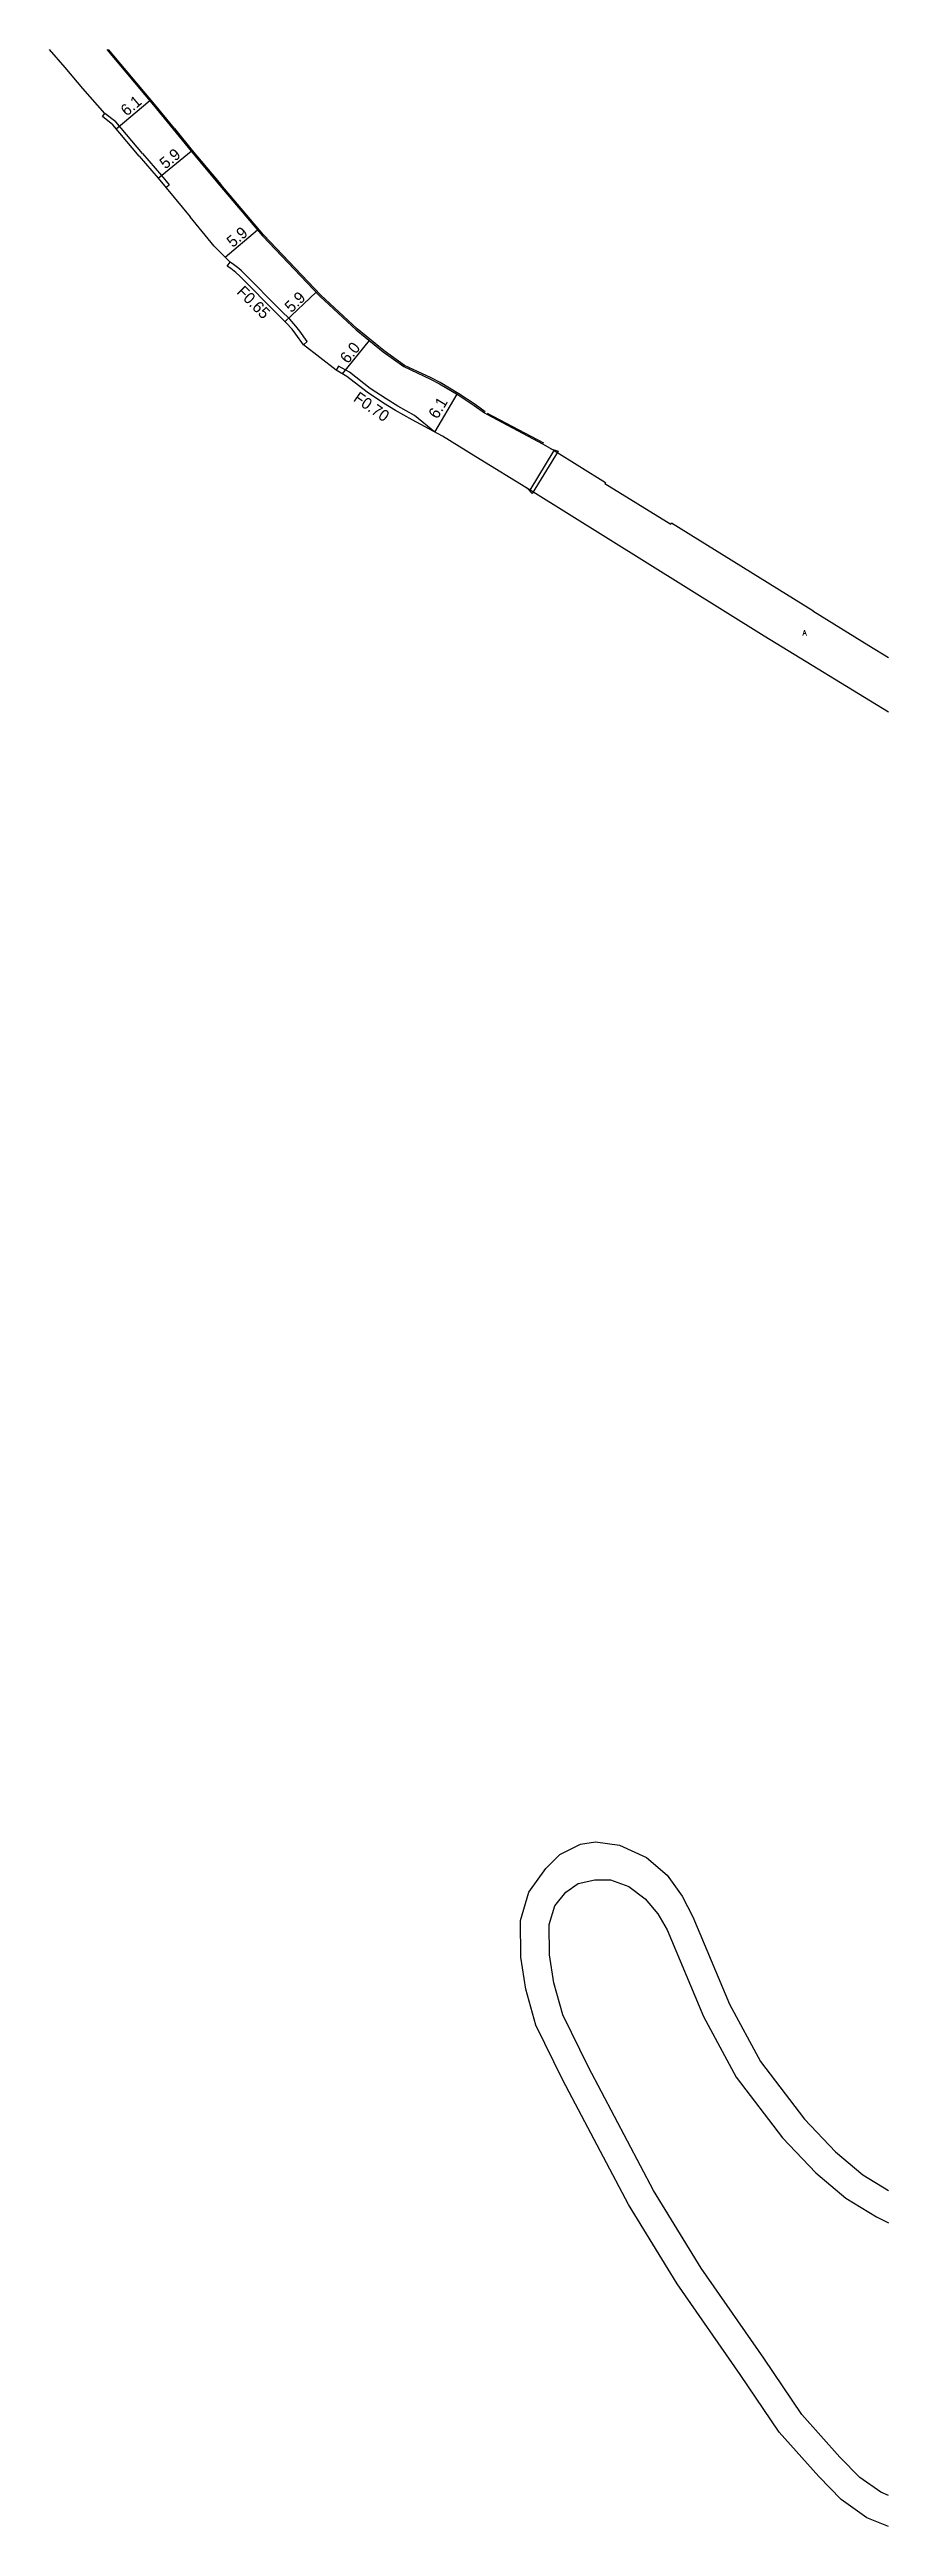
# Model space of a CAD drawing. Header units: metres. Extents: x -25600 to -24000, y -82800 to -81000.
# Drawn here: x -24916.8 to -24800, y -81944.7 to -81600 of the extents above; entities that cross this region are included whole.
import ezdxf

# ---------------------------------------------------------------- set-up
doc = ezdxf.new("R2010")
doc.units = ezdxf.units.M
doc.header["$LTSCALE"] = 2.5
for name, color, linetype in [('側溝・桝', 7, 'Continuous'), ('幅員', 7, 'Continuous'), ('歩道・分離帯・安全施設', 7, 'Continuous'), ('舗装', 7, 'Continuous'), ('道路', 7, 'Continuous')]:
    doc.layers.add(name, color=color, linetype=linetype)
doc.styles.get("Standard").update_dxf_attribs({"font": ''})
doc.styles.add('YOKO_DECO', font='txt.shx', dxfattribs={"bigfont": 'extfont.shx'})
doc.styles.get('Standard').set_extended_font_data('@MS PGothic')

msp = doc.modelspace()

# ---------------------------------------------------------------- texts
at = {"layer": '側溝・桝'}
for s, rotation, p in [('F0.65', 315, (-24890.85, -81633.84)), ('F0.70', 325, (-24874.62, -81648.83))]:
    msp.add_text(s, height=1.6, rotation=rotation, dxfattribs=at).set_placement(p)
at = {"layer": '幅員'}
for s, rotation, p in [('6.1', 40, (-24906.06, -81609.35)), ('5.9', 39, (-24900.67, -81616.71)), ('5.9', 40, (-24891.3, -81627.63)), ('5.9', 44, (-24883.13, -81636.71)), ('6.0', 51, (-24875.27, -81643.81)), ('6.1', 59, (-24862.79, -81651.51))]:
    msp.add_text(s, height=1.6, rotation=rotation, dxfattribs=at).set_placement(p)
at = {"layer": '舗装', "style": 'YOKO_DECO'}
msp.add_text('A', height=0.75, dxfattribs=at).set_placement((-24811.97, -81681.53, 708.01))

# ---------------------------------------------------------------- linework, layer by layer
at = {"layer": '側溝・桝'}
for points in [[(-24903.86, -81614.47), (-24907.59, -81610.04), (-24909.1, -81608.88)], [(-24903.86, -81614.47), (-24901.22, -81617.53), (-24900.15, -81618.84)], [(-24900.6, -81619.22), (-24900.15, -81618.84)], [(-24881.44, -81641.11), (-24880.95, -81640.63), (-24881.96, -81639.19), (-24882.5, -81638.49), (-24883.35, -81637.54), (-24884.53, -81636.37), (-24889.81, -81631.06), (-24890.08, -81630.78), (-24890.43, -81630.49), (-24891.18, -81629.93), (-24891.67, -81629.6)], [(-24863.17, -81653.23), (-24865.97, -81650.94), (-24868.29, -81649.64), (-24869.95, -81648.63), (-24872.16, -81647.15), (-24875.03, -81644.92), (-24876.57, -81644.04), (-24876.91, -81644.63)]]:
    msp.add_lwpolyline(points, dxfattribs=at)
at = {"layer": '幅員'}
for points in [[(-24907.51, -81611.04), (-24902.85, -81607.11)], [(-24901.66, -81617.9), (-24897.1, -81614.15)], [(-24901.66, -81617.9), (-24897.1, -81614.15)], [(-24892.37, -81628.89), (-24887.86, -81625.07)], [(-24884, -81637.85), (-24879.7, -81633.75)], [(-24876.02, -81645.14), (-24872.25, -81640.51)], [(-24863.17, -81653.23), (-24860.06, -81647.96)]]:
    msp.add_lwpolyline(points, dxfattribs=at)
at = {"layer": '歩道・分離帯・安全施設'}
for points in [[(-24899.42, -81610.97), (-24902.19, -81607.61), (-24908.59, -81600)], [(-24899.42, -81610.97), (-24896.96, -81614.03), (-24892.96, -81618.78)], [(-24856.15, -81650.41), (-24857.55, -81649.39), (-24859.82, -81647.89), (-24862.42, -81646.35), (-24863.69, -81645.7), (-24865.56, -81644.82), (-24867.37, -81643.96), (-24870.23, -81641.92), (-24873.97, -81638.87), (-24879.03, -81634.18), (-24887.01, -81625.79), (-24892.96, -81618.78)], [(-24848, -81654.8), (-24855.84, -81650.63)]]:
    msp.add_lwpolyline(points, dxfattribs=at)
at = {"layer": '道路'}
for points in [[(-24904.3, -81614.84), (-24908, -81610.46), (-24909.45, -81609.34), (-24909.1, -81608.88), (-24912.16, -81605.4), (-24914.62, -81602.48), (-24916.8, -81600)], [(-24908.84, -81600), (-24902.34, -81607.73), (-24899.57, -81611.09)], [(-24899.57, -81611.09), (-24897.1, -81614.15), (-24893.1, -81618.9)], [(-24904.3, -81614.84), (-24901.66, -81617.9), (-24897.23, -81623.3)], [(-24893.1, -81618.9), (-24887.15, -81625.91), (-24879.16, -81634.31), (-24874.1, -81639.01), (-24870.34, -81642.07), (-24867.46, -81644.12), (-24865.64, -81644.99), (-24863.77, -81645.87), (-24862.51, -81646.51), (-24859.92, -81648.04), (-24857.66, -81649.54), (-24856.26, -81650.56), (-24855.92, -81650.76), (-24848.08, -81654.93), (-24846.56, -81655.82), (-24839.42, -81660.24), (-24839.47, -81660.37), (-24830.31, -81666.04), (-24830.2, -81665.85), (-24810.54, -81678.08), (-24810.55, -81678.1), (-24802.74, -81682.93), (-24800, -81684.61)], [(-24800, -81692.22), (-24817.32, -81681.62), (-24849.89, -81661.31), (-24857.44, -81656.67), (-24862.11, -81653.81), (-24866.3, -81651.54), (-24868.62, -81650.23), (-24870.32, -81649.21), (-24872.57, -81647.69), (-24875.42, -81645.49), (-24876.91, -81644.63), (-24881.44, -81641.11), (-24882.51, -81639.59), (-24883.02, -81638.92), (-24883.84, -81638.01), (-24885.01, -81636.85), (-24890.29, -81631.54), (-24890.85, -81631.02), (-24891.58, -81630.49), (-24892.06, -81630.15), (-24891.67, -81629.6), (-24893.87, -81627.38), (-24897.23, -81623.3)], [(-24800, -81692.22), (-24817.32, -81681.62), (-24849.89, -81661.31), (-24846.56, -81655.82)], [(-24846.56, -81655.82), (-24839.42, -81660.24), (-24839.47, -81660.37), (-24830.31, -81666.04), (-24830.2, -81665.85), (-24810.54, -81678.08), (-24810.55, -81678.1), (-24802.74, -81682.93), (-24800, -81684.61)], [(-24800, -81944.69), (-24803, -81943.48), (-24806.6, -81940.96), (-24809.71, -81937.75), (-24815.23, -81931.56), (-24820.66, -81923.54), (-24829.44, -81910.94), (-24836.19, -81899.91), (-24845.35, -81882.6), (-24849.09, -81874.92), (-24850.5, -81869.9), (-24851.19, -81865.49), (-24851.24, -81860.38), (-24850.06, -81856.41), (-24847.7, -81853.11), (-24845.75, -81851.18), (-24842.9, -81849.76), (-24840.77, -81849.4), (-24837.47, -81849.86), (-24833.67, -81851.61), (-24830.83, -81854.07), (-24828.71, -81856.96), (-24827.25, -81859.87), (-24822.15, -81872), (-24817.84, -81879.97), (-24811.69, -81887.99), (-24807.36, -81892.56), (-24803.58, -81895.75), (-24800, -81897.95)], [(-24800, -81940.38), (-24801.08, -81939.94), (-24804, -81937.9), (-24806.78, -81935.03), (-24812.06, -81929.09), (-24817.37, -81921.27), (-24826.08, -81908.75), (-24832.71, -81897.92), (-24841.78, -81880.79), (-24845.33, -81873.5), (-24846.58, -81869.04), (-24847.19, -81865.16), (-24847.23, -81860.94), (-24846.45, -81858.32), (-24844.92, -81856.44), (-24843.19, -81855.23), (-24840.9, -81854.69), (-24838.7, -81854.71), (-24836.13, -81855.63), (-24833.87, -81857.36), (-24832.13, -81859.43), (-24830.83, -81861.65), (-24825.76, -81873.73), (-24821.2, -81882.15), (-24814.74, -81890.59), (-24810.11, -81895.47), (-24805.93, -81899.01), (-24801.69, -81901.6), (-24800, -81902.45)]]:
    msp.add_lwpolyline(points, dxfattribs=at)
msp.add_lwpolyline([(-24849.59, -81661.79), (-24850.32, -81661.05), (-24849.89, -81661.31), (-24846.56, -81655.82), (-24847.01, -81655.56), (-24846.01, -81655.87)], close=True, dxfattribs=at)

msp.set_redraw_order([(e.dxf.handle, doc.entitydb.next_handle()) for e in msp.query("TEXT MTEXT ATTDEF DIMENSION ARC_DIMENSION")])  # texts and dimensions are drawn at this point

doc.saveas('drawing.dxf')
